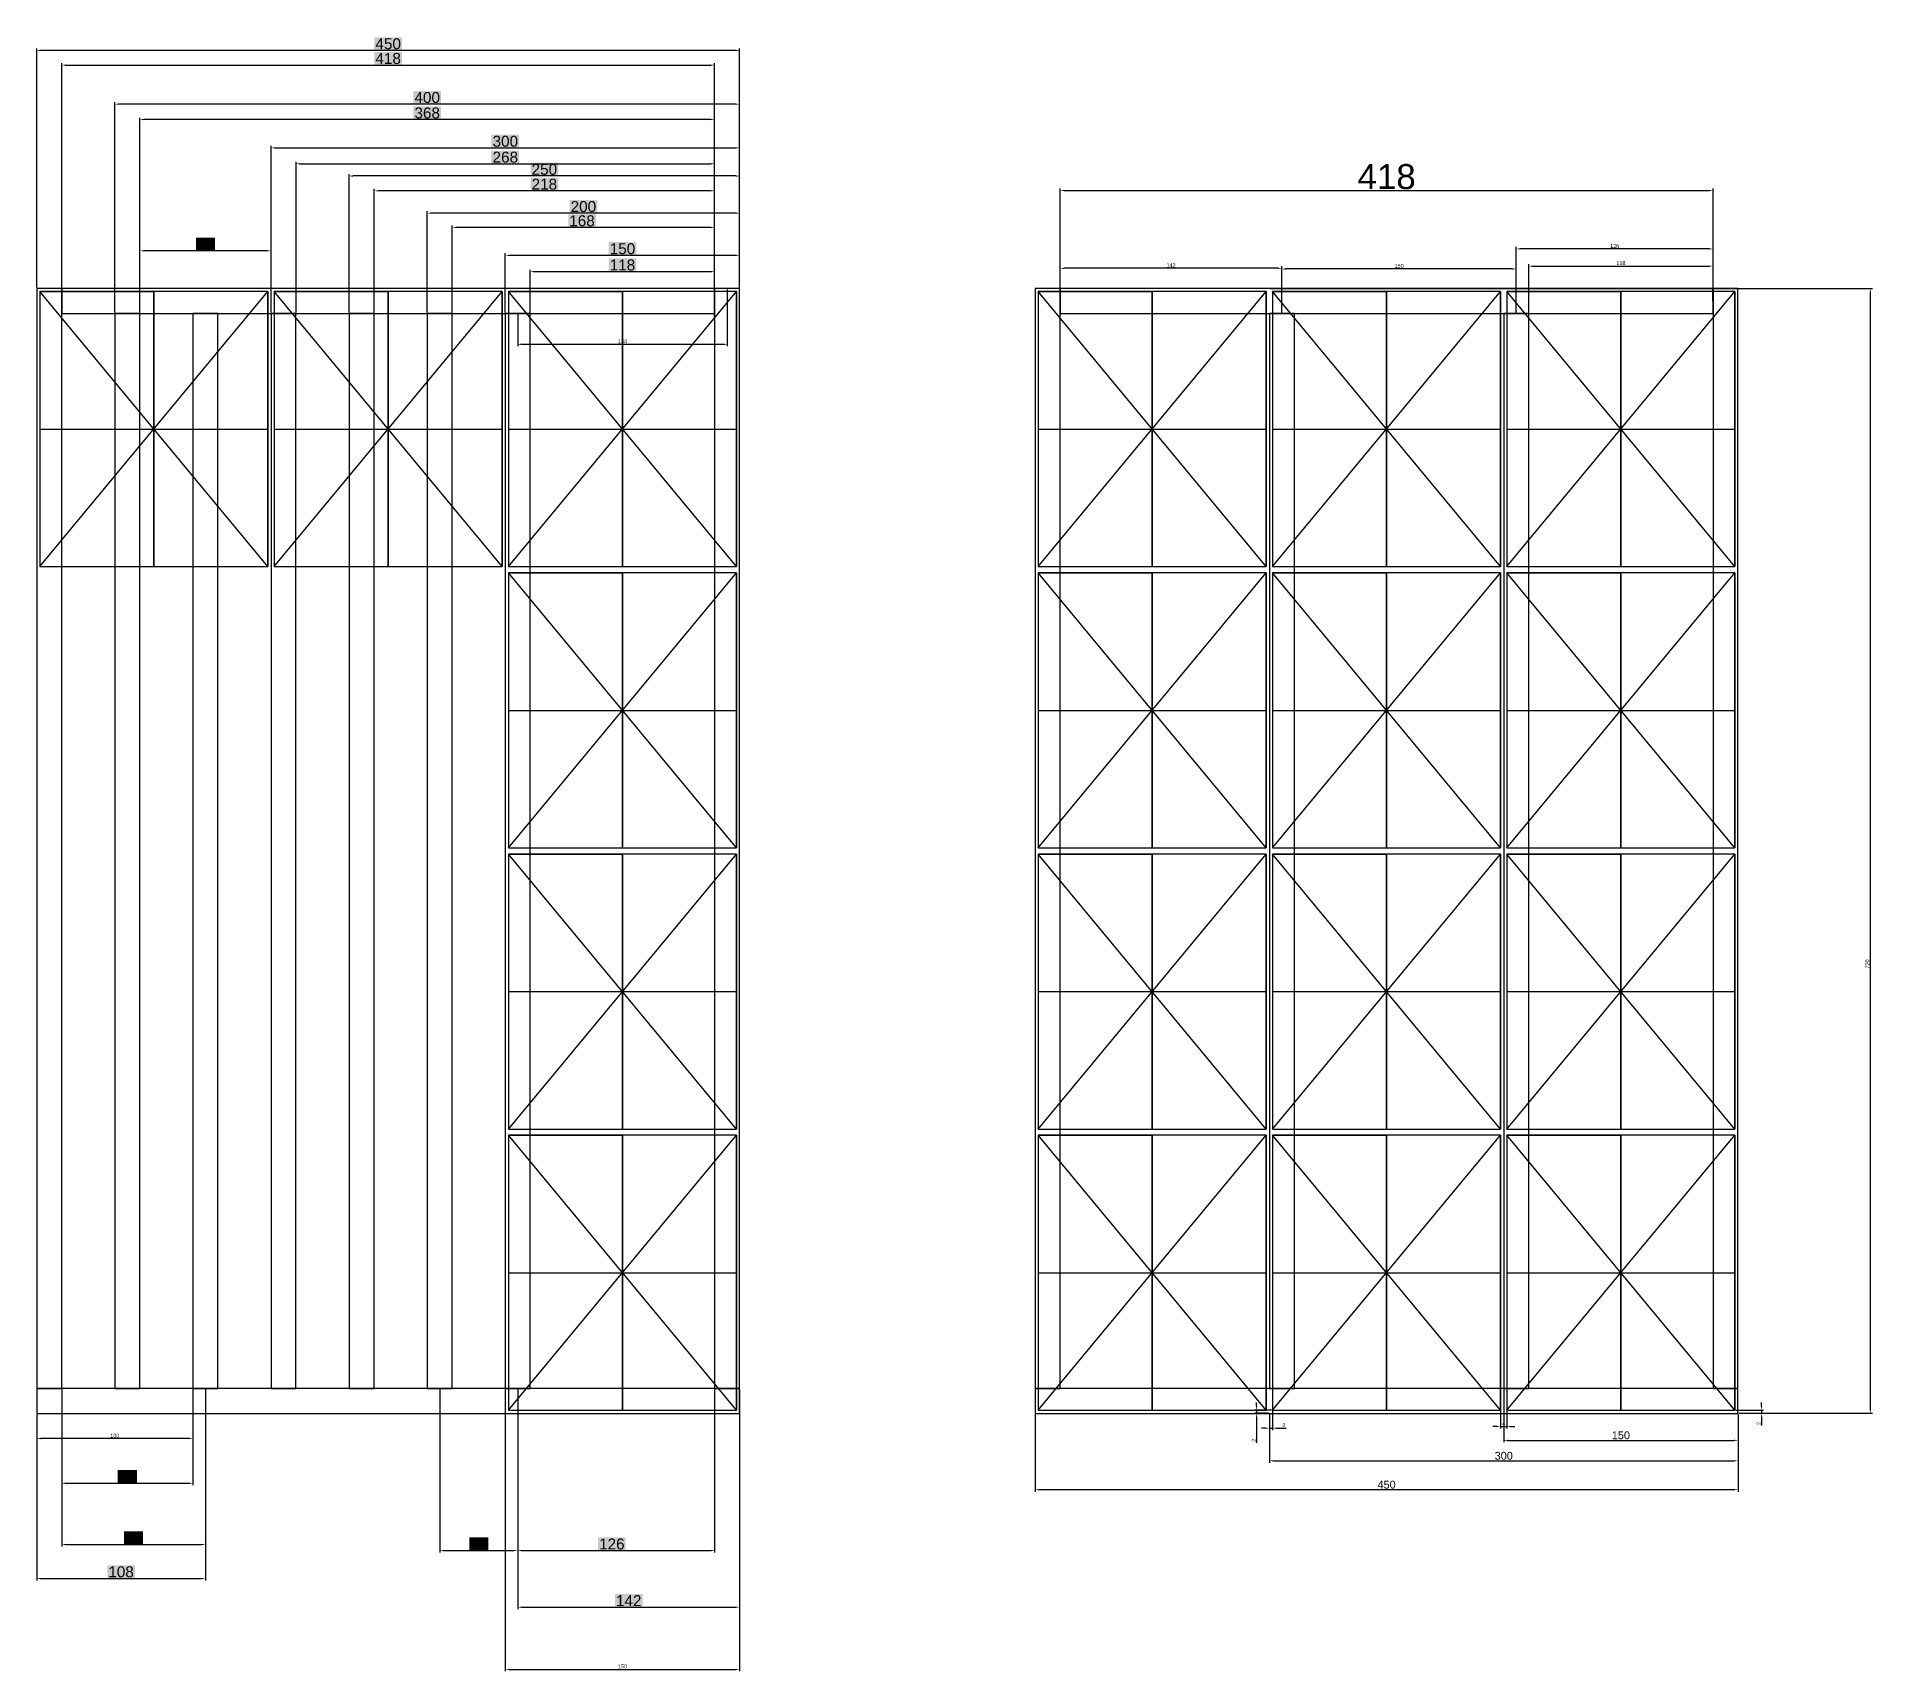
# Model space of a CAD drawing. Header units: millimetres. Extents: x 197 to 5045, y 762 to 4643.
# Drawn here: x 197 to 1372, y 2048 to 3094 of the extents above; entities that cross this region are included whole.
import ezdxf

# ---------------------------------------------------------------- set-up
doc = ezdxf.new("R2010")
doc.units = ezdxf.units.MM
doc.styles.get("Standard").update_dxf_attribs({"font": 'arial.ttf'})
doc.dimstyles.new('ISO-25', dxfattribs={"dimtxt": 2.5, "dimasz": 2.5, "dimexe": 1.25, "dimexo": 0.625, "dimtad": 1, "dimtxsty": 'Standard', "dimcen": 2.5, "dimadec": 0, "dimazin": 0, "dimtfac": 1, "dimtmove": 0, "dimatfit": 3, "dimfxl": 1, "dimarcsym": 0})

msp = doc.modelspace()

# ---------------------------------------------------------------- blocks, each defined once
blk = doc.blocks.new('A$C0665293E')
at = {"color": 1}
for p, q in [((2, 2), (148, 178)), ((148, 2), (2, 178)), ((2, 178), (75, 178)), ((75, 178), (2, 178)), ((2, 178), (2, 90)), ((75, 178), (75, 2)), ((75, 2), (75, 178)), ((148, 178), (148, 2)), ((2, 90), (148, 90))]:
    blk.add_line(p, q, dxfattribs=at)
blk.add_lwpolyline([(2, 2), (148, 2), (148, 178), (2, 178)], close=True, dxfattribs=at)
blk = doc.blocks.new('*D88')
at = {"color": 0, "lineweight": -2, "transparency": 16777216}
for p, q in [((212.6, 2933.6), (212.6, 3077.3)), ((215.1, 3076), (628.1, 3076)), ((630.6, 2933.7), (630.6, 3077.3))]:
    blk.add_line(p, q, dxfattribs=at)
at = {"color": 0, "transparency": 16777216}
for points in [[(215.1, 3076.4), (215.1, 3075.6), (212.6, 3076)], [(628.1, 3076.4), (628.1, 3075.6), (630.6, 3076)]]:
    blk.add_solid(points, dxfattribs=at)
at = {"layer": 'Defpoints', "color": 0, "transparency": 16777216}
for p in [(630.6, 3076), (212.6, 2933), (630.6, 2933.1)]:
    blk.add_point(p, dxfattribs=at)
at = {"color": 0, "transparency": 16777216, "insert": (421.6, 3080.2), "char_height": 7, "attachment_point": 5, "bg_fill": 1, "box_fill_scale": 1.1, "bg_fill_color": 4, "bg_fill_transparency": 0}
blk.add_mtext('418', dxfattribs=at)
blk = doc.blocks.new('*D89')
at = {"color": 0, "lineweight": -2, "transparency": 16777216}
for p, q in [((504.6, 2228.3), (504.6, 2123.9)), ((630.6, 2228.3), (630.6, 2123.9)), ((507.1, 2125.1), (628.1, 2125.1))]:
    blk.add_line(p, q, dxfattribs=at)
at = {"color": 0, "transparency": 16777216}
for points in [[(507.1, 2125.6), (507.1, 2124.7), (504.6, 2125.1)], [(628.1, 2125.6), (628.1, 2124.7), (630.6, 2125.1)]]:
    blk.add_solid(points, dxfattribs=at)
at = {"layer": 'Defpoints', "color": 0, "transparency": 16777216}
for p in [(504.6, 2229), (630.6, 2229), (630.6, 2125.1)]:
    blk.add_point(p, dxfattribs=at)
at = {"color": 0, "transparency": 16777216, "insert": (564.8, 2129.3), "char_height": 7, "attachment_point": 5, "bg_fill": 1, "box_fill_scale": 1.1, "bg_fill_color": 6, "bg_fill_transparency": 0}
blk.add_mtext('126', dxfattribs=at)
blk = doc.blocks.new('*D90')
at = {"color": 0, "lineweight": -2, "transparency": 16777216}
for p, q in [((512.6, 2917.6), (512.6, 2945)), ((515.1, 2943.8), (628.1, 2943.8)), ((630.6, 2917.6), (630.6, 2945))]:
    blk.add_line(p, q, dxfattribs=at)
at = {"color": 0, "transparency": 16777216}
for points in [[(515.1, 2944.2), (515.1, 2943.3), (512.6, 2943.8)], [(628.1, 2944.2), (628.1, 2943.3), (630.6, 2943.8)]]:
    blk.add_solid(points, dxfattribs=at)
at = {"layer": 'Defpoints', "color": 0, "transparency": 16777216}
for p in [(630.6, 2943.8), (512.6, 2917), (630.6, 2917)]:
    blk.add_point(p, dxfattribs=at)
at = {"color": 0, "transparency": 16777216, "insert": (571.6, 2948), "char_height": 7, "attachment_point": 5, "bg_fill": 1, "box_fill_scale": 1.1, "bg_fill_color": 4, "bg_fill_transparency": 0}
blk.add_mtext('118', dxfattribs=at)
blk = doc.blocks.new('*D91')
at = {"color": 0, "lineweight": -2, "transparency": 16777216}
for p, q in [((462.6, 2917.6), (462.6, 2973.4)), ((630.6, 2914.7), (630.6, 2973.4)), ((628.1, 2972.1), (465.1, 2972.1))]:
    blk.add_line(p, q, dxfattribs=at)
at = {"color": 0, "transparency": 16777216}
for points in [[(465.1, 2972.5), (465.1, 2971.7), (462.6, 2972.1)], [(628.1, 2972.5), (628.1, 2971.7), (630.6, 2972.1)]]:
    blk.add_solid(points, dxfattribs=at)
at = {"layer": 'Defpoints', "color": 0, "transparency": 16777216}
for p in [(462.6, 2972.1), (462.6, 2917), (630.6, 2914.1)]:
    blk.add_point(p, dxfattribs=at)
at = {"color": 0, "transparency": 16777216, "insert": (545.7, 2976.3), "char_height": 7, "attachment_point": 5, "bg_fill": 1, "box_fill_scale": 1.1, "bg_fill_color": 4, "bg_fill_transparency": 0}
blk.add_mtext('168', dxfattribs=at)
blk = doc.blocks.new('*D92')
at = {"color": 0, "lineweight": -2, "transparency": 16777216}
for p, q in [((412.6, 2917.6), (412.6, 2996.8)), ((630.6, 2931.6), (630.6, 2996.8)), ((628.1, 2995.5), (415.1, 2995.5))]:
    blk.add_line(p, q, dxfattribs=at)
at = {"color": 0, "transparency": 16777216}
for points in [[(415.1, 2995.9), (415.1, 2995.1), (412.6, 2995.5)], [(628.1, 2995.9), (628.1, 2995.1), (630.6, 2995.5)]]:
    blk.add_solid(points, dxfattribs=at)
at = {"layer": 'Defpoints', "color": 0, "transparency": 16777216}
for p in [(412.6, 2995.5), (630.6, 2931), (412.6, 2917)]:
    blk.add_point(p, dxfattribs=at)
at = {"color": 0, "transparency": 16777216, "insert": (521.6, 2999.7), "char_height": 7, "attachment_point": 5, "bg_fill": 1, "box_fill_scale": 1.1, "bg_fill_color": 4, "bg_fill_transparency": 0}
blk.add_mtext('218', dxfattribs=at)
blk = doc.blocks.new('*D93')
at = {"color": 0, "lineweight": -2, "transparency": 16777216}
for p, q in [((496.6, 2917.6), (496.6, 2955.5)), ((644.1, 2954.2), (499.1, 2954.2)), ((646.6, 2933.6), (646.6, 2955.5))]:
    blk.add_line(p, q, dxfattribs=at)
at = {"color": 0, "transparency": 16777216}
for points in [[(499.1, 2954.6), (499.1, 2953.8), (496.6, 2954.2)], [(644.1, 2954.6), (644.1, 2953.8), (646.6, 2954.2)]]:
    blk.add_solid(points, dxfattribs=at)
at = {"layer": 'Defpoints', "color": 0, "transparency": 16777216}
for p in [(496.6, 2954.2), (646.6, 2933), (496.6, 2917)]:
    blk.add_point(p, dxfattribs=at)
at = {"color": 0, "transparency": 16777216, "insert": (571.6, 2958.4), "char_height": 7, "attachment_point": 5, "bg_fill": 1, "box_fill_scale": 1.1, "bg_fill_color": 3, "bg_fill_transparency": 0}
blk.add_mtext('150', dxfattribs=at)
blk = doc.blocks.new('*D94')
at = {"color": 0, "lineweight": -2, "transparency": 16777216}
for p, q in [((446.6, 2917.6), (446.6, 2982.5)), ((644.1, 2981.2), (449.1, 2981.2)), ((646.6, 2933.6), (646.6, 2982.5))]:
    blk.add_line(p, q, dxfattribs=at)
at = {"color": 0, "transparency": 16777216}
for points in [[(449.1, 2981.7), (449.1, 2980.8), (446.6, 2981.2)], [(644.1, 2981.7), (644.1, 2980.8), (646.6, 2981.2)]]:
    blk.add_solid(points, dxfattribs=at)
at = {"layer": 'Defpoints', "color": 0, "transparency": 16777216}
for p in [(446.6, 2981.2), (646.6, 2933), (446.6, 2917)]:
    blk.add_point(p, dxfattribs=at)
at = {"color": 0, "transparency": 16777216, "insert": (546.6, 2985.4), "char_height": 7, "attachment_point": 5, "bg_fill": 1, "box_fill_scale": 1.1, "bg_fill_color": 3, "bg_fill_transparency": 0}
blk.add_mtext('200', dxfattribs=at)
blk = doc.blocks.new('*D95')
at = {"color": 0, "lineweight": -2, "transparency": 16777216}
for p, q in [((396.6, 2917.6), (396.6, 3006.2)), ((644.1, 3005), (399.1, 3005)), ((646.6, 2933.6), (646.6, 3006.2))]:
    blk.add_line(p, q, dxfattribs=at)
at = {"color": 0, "transparency": 16777216}
for points in [[(399.1, 3005.4), (399.1, 3004.5), (396.6, 3005)], [(644.1, 3005.4), (644.1, 3004.5), (646.6, 3005)]]:
    blk.add_solid(points, dxfattribs=at)
at = {"layer": 'Defpoints', "color": 0, "transparency": 16777216}
for p in [(396.6, 3005), (646.6, 2933), (396.6, 2917)]:
    blk.add_point(p, dxfattribs=at)
at = {"color": 0, "transparency": 16777216, "insert": (521.6, 3009.2), "char_height": 7, "attachment_point": 5, "bg_fill": 1, "box_fill_scale": 1.1, "bg_fill_color": 3, "bg_fill_transparency": 0}
blk.add_mtext('250', dxfattribs=at)
blk = doc.blocks.new('*D96')
at = {"color": 0, "lineweight": -2, "transparency": 16777216}
for p, q in [((262.6, 2917.6), (262.6, 3042.3)), ((628.1, 3041.1), (265.1, 3041.1)), ((630.6, 2917.6), (630.6, 3042.3))]:
    blk.add_line(p, q, dxfattribs=at)
at = {"color": 0, "transparency": 16777216}
for points in [[(265.1, 3041.5), (265.1, 3040.7), (262.6, 3041.1)], [(628.1, 3041.5), (628.1, 3040.7), (630.6, 3041.1)]]:
    blk.add_solid(points, dxfattribs=at)
at = {"layer": 'Defpoints', "color": 0, "transparency": 16777216}
for p in [(262.6, 3041.1), (262.6, 2917), (630.6, 2917)]:
    blk.add_point(p, dxfattribs=at)
at = {"color": 0, "transparency": 16777216, "insert": (446.6, 3045.3), "char_height": 7, "attachment_point": 5, "bg_fill": 1, "box_fill_scale": 1.1, "bg_fill_color": 4, "bg_fill_transparency": 0}
blk.add_mtext('368', dxfattribs=at)
blk = doc.blocks.new('*D97')
at = {"color": 0, "lineweight": -2, "transparency": 16777216}
for p, q in [((246.6, 2917.6), (246.6, 3052.3)), ((644.1, 3051), (249.1, 3051)), ((646.6, 2933.6), (646.6, 3052.3))]:
    blk.add_line(p, q, dxfattribs=at)
at = {"color": 0, "transparency": 16777216}
for points in [[(249.1, 3051.4), (249.1, 3050.6), (246.6, 3051)], [(644.1, 3051.4), (644.1, 3050.6), (646.6, 3051)]]:
    blk.add_solid(points, dxfattribs=at)
at = {"layer": 'Defpoints', "color": 0, "transparency": 16777216}
for p in [(246.6, 3051), (646.6, 2933), (246.6, 2917)]:
    blk.add_point(p, dxfattribs=at)
at = {"color": 0, "transparency": 16777216, "insert": (446.6, 3055.2), "char_height": 7, "attachment_point": 5, "bg_fill": 1, "box_fill_scale": 1.1, "bg_fill_color": 3, "bg_fill_transparency": 0}
blk.add_mtext('400', dxfattribs=at)
blk = doc.blocks.new('*D98')
at = {"color": 0, "lineweight": -2, "transparency": 16777216}
for p, q in [((196.6, 2933.6), (196.6, 3086.6)), ((644.1, 3085.4), (199.1, 3085.4)), ((646.6, 2933.6), (646.6, 3086.6))]:
    blk.add_line(p, q, dxfattribs=at)
at = {"color": 0, "transparency": 16777216}
for points in [[(199.1, 3085.8), (199.1, 3084.9), (196.6, 3085.4)], [(644.1, 3085.8), (644.1, 3084.9), (646.6, 3085.4)]]:
    blk.add_solid(points, dxfattribs=at)
at = {"layer": 'Defpoints', "color": 0, "transparency": 16777216}
for p in [(196.6, 3085.4), (196.6, 2933), (646.6, 2933)]:
    blk.add_point(p, dxfattribs=at)
at = {"color": 0, "transparency": 16777216, "insert": (421.6, 3089.6), "char_height": 7, "attachment_point": 5, "bg_fill": 1, "box_fill_scale": 1.1, "bg_fill_color": 3, "bg_fill_transparency": 0}
blk.add_mtext('450', dxfattribs=at)
blk = doc.blocks.new('*D99')
at = {"color": 0, "lineweight": -2, "transparency": 16777216}
for p, q in [((362.6, 2917.6), (362.6, 3014.1)), ((365.1, 3012.8), (628.1, 3012.8)), ((630.6, 2917.6), (630.6, 3014.1))]:
    blk.add_line(p, q, dxfattribs=at)
at = {"color": 0, "transparency": 16777216}
for points in [[(365.1, 3013.3), (365.1, 3012.4), (362.6, 3012.8)], [(628.1, 3013.3), (628.1, 3012.4), (630.6, 3012.8)]]:
    blk.add_solid(points, dxfattribs=at)
at = {"layer": 'Defpoints', "color": 0, "transparency": 16777216}
for p in [(630.6, 3012.8), (362.6, 2917), (630.6, 2917)]:
    blk.add_point(p, dxfattribs=at)
at = {"color": 0, "transparency": 16777216, "insert": (496.6, 3017), "char_height": 7, "attachment_point": 5, "bg_fill": 1, "box_fill_scale": 1.1, "bg_fill_color": 4, "bg_fill_transparency": 0}
blk.add_mtext('268', dxfattribs=at)
blk = doc.blocks.new('*D100')
at = {"color": 0, "lineweight": -2, "transparency": 16777216}
for p, q in [((346.6, 2917.6), (346.6, 3024.2)), ((349.1, 3023), (644.1, 3023)), ((646.6, 2933.6), (646.6, 3024.2))]:
    blk.add_line(p, q, dxfattribs=at)
at = {"color": 0, "transparency": 16777216}
for points in [[(349.1, 3023.4), (349.1, 3022.6), (346.6, 3023)], [(644.1, 3023.4), (644.1, 3022.6), (646.6, 3023)]]:
    blk.add_solid(points, dxfattribs=at)
at = {"layer": 'Defpoints', "color": 0, "transparency": 16777216}
for p in [(646.6, 3023), (646.6, 2933), (346.6, 2917)]:
    blk.add_point(p, dxfattribs=at)
at = {"color": 0, "transparency": 16777216, "insert": (496.6, 3027.2), "char_height": 7, "attachment_point": 5, "bg_fill": 1, "box_fill_scale": 1.1, "bg_fill_color": 3, "bg_fill_transparency": 0}
blk.add_mtext('300', dxfattribs=at)
blk = doc.blocks.new('*D101')
at = {"color": 0, "lineweight": -2, "transparency": 16777216}
for p, q in [((454.6, 2228.3), (454.6, 2123.8)), ((504.6, 2228.3), (504.6, 2123.8)), ((457.1, 2125.1), (502.1, 2125.1))]:
    blk.add_line(p, q, dxfattribs=at)
at = {"color": 0, "transparency": 16777216}
for points in [[(457.1, 2125.5), (457.1, 2124.7), (454.6, 2125.1)], [(502.1, 2125.5), (502.1, 2124.7), (504.6, 2125.1)]]:
    blk.add_solid(points, dxfattribs=at)
at = {"layer": 'Defpoints', "color": 0, "transparency": 16777216}
for p in [(454.6, 2229), (504.6, 2229), (504.6, 2125.1)]:
    blk.add_point(p, dxfattribs=at)
at = {"color": 0, "transparency": 16777216, "insert": (479.6, 2129.3), "char_height": 7, "attachment_point": 5, "bg_fill": 1, "box_fill_scale": 1.1, "bg_fill_color": 6, "bg_fill_transparency": 0}
blk.add_mtext('50', dxfattribs=at)
blk = doc.blocks.new('*D102')
at = {"color": 0, "lineweight": -2, "transparency": 16777216}
for p, q in [((212.6, 2228.3), (212.6, 2127.8)), ((304.6, 2228.3), (304.6, 2127.8)), ((215.1, 2129), (302.1, 2129))]:
    blk.add_line(p, q, dxfattribs=at)
at = {"color": 0, "transparency": 16777216}
for points in [[(215.1, 2129.5), (215.1, 2128.6), (212.6, 2129)], [(302.1, 2129.5), (302.1, 2128.6), (304.6, 2129)]]:
    blk.add_solid(points, dxfattribs=at)
at = {"layer": 'Defpoints', "color": 0, "transparency": 16777216}
for p in [(212.6, 2229), (304.6, 2229), (304.6, 2129)]:
    blk.add_point(p, dxfattribs=at)
at = {"color": 0, "transparency": 16777216, "insert": (258.6, 2133.2), "char_height": 7, "attachment_point": 5, "bg_fill": 1, "box_fill_scale": 1.1, "bg_fill_color": 6, "bg_fill_transparency": 0}
blk.add_mtext('92', dxfattribs=at)
blk = doc.blocks.new('*D103')
at = {"color": 0, "lineweight": -2, "transparency": 16777216}
for p, q in [((262.6, 2917.6), (262.6, 2958.4)), ((344.1, 2957.1), (265.1, 2957.1)), ((346.6, 2917.6), (346.6, 2958.4))]:
    blk.add_line(p, q, dxfattribs=at)
at = {"color": 0, "transparency": 16777216}
for points in [[(265.1, 2957.5), (265.1, 2956.7), (262.6, 2957.1)], [(344.1, 2957.5), (344.1, 2956.7), (346.6, 2957.1)]]:
    blk.add_solid(points, dxfattribs=at)
at = {"layer": 'Defpoints', "color": 0, "transparency": 16777216}
for p in [(262.6, 2957.1), (262.6, 2917), (346.6, 2917)]:
    blk.add_point(p, dxfattribs=at)
at = {"color": 0, "transparency": 16777216, "insert": (304.6, 2961.3), "char_height": 7, "attachment_point": 5, "bg_fill": 1, "box_fill_scale": 1.1, "bg_fill_color": 4, "bg_fill_transparency": 0}
blk.add_mtext('84', dxfattribs=at)
blk = doc.blocks.new('*D104')
at = {"color": 0, "lineweight": -2, "transparency": 16777216}
for p, q in [((212.6, 2228.3), (212.6, 2167)), ((296.6, 2228.3), (296.6, 2167)), ((215.1, 2168.2), (294.1, 2168.2))]:
    blk.add_line(p, q, dxfattribs=at)
at = {"color": 0, "transparency": 16777216}
for points in [[(215.1, 2168.7), (215.1, 2167.8), (212.6, 2168.2)], [(294.1, 2168.7), (294.1, 2167.8), (296.6, 2168.2)]]:
    blk.add_solid(points, dxfattribs=at)
at = {"layer": 'Defpoints', "color": 0, "transparency": 16777216}
for p in [(212.6, 2229), (296.6, 2229), (296.6, 2168.2)]:
    blk.add_point(p, dxfattribs=at)
at = {"color": 0, "transparency": 16777216, "insert": (254.6, 2172.4), "char_height": 7, "attachment_point": 5, "bg_fill": 1, "box_fill_scale": 1.1, "bg_fill_color": 4, "bg_fill_transparency": 0}
blk.add_mtext('84', dxfattribs=at)
blk = doc.blocks.new('*D105')
at = {"color": 0, "lineweight": -2, "transparency": 16777216}
for p, q in [((504.6, 2228.3), (504.6, 2087.7)), ((646.6, 2228.3), (646.6, 2087.7)), ((507.1, 2088.9), (644.1, 2088.9))]:
    blk.add_line(p, q, dxfattribs=at)
at = {"color": 0, "transparency": 16777216}
for points in [[(507.1, 2089.3), (507.1, 2088.5), (504.6, 2088.9)], [(644.1, 2089.3), (644.1, 2088.5), (646.6, 2088.9)]]:
    blk.add_solid(points, dxfattribs=at)
at = {"layer": 'Defpoints', "color": 0, "transparency": 16777216}
for p in [(504.6, 2229), (646.6, 2229), (646.6, 2088.9)]:
    blk.add_point(p, dxfattribs=at)
at = {"color": 0, "transparency": 16777216, "insert": (575.6, 2093.1), "char_height": 7, "attachment_point": 5, "bg_fill": 1, "box_fill_scale": 1.1, "bg_fill_color": 6, "bg_fill_transparency": 0}
blk.add_mtext('142', dxfattribs=at)
blk = doc.blocks.new('*D106')
at = {"color": 0, "lineweight": -2, "transparency": 16777216}
for p, q in [((304.6, 2228.3), (304.6, 2106)), ((196.6, 2212.3), (196.6, 2106)), ((199.1, 2107.3), (302.1, 2107.3))]:
    blk.add_line(p, q, dxfattribs=at)
at = {"color": 0, "transparency": 16777216}
for points in [[(199.1, 2107.7), (199.1, 2106.9), (196.6, 2107.3)], [(302.1, 2107.7), (302.1, 2106.9), (304.6, 2107.3)]]:
    blk.add_solid(points, dxfattribs=at)
at = {"layer": 'Defpoints', "color": 0, "transparency": 16777216}
for p in [(304.6, 2229), (196.6, 2213), (304.6, 2107.3)]:
    blk.add_point(p, dxfattribs=at)
at = {"color": 0, "transparency": 16777216, "insert": (250.6, 2111.5), "char_height": 7, "attachment_point": 5, "bg_fill": 1, "box_fill_scale": 1.1, "bg_fill_color": 6, "bg_fill_transparency": 0}
blk.add_mtext('108', dxfattribs=at)
blk = doc.blocks.new('*D107')
at = {"color": 0, "lineweight": -2, "transparency": 16777216}
for p, q in [((638.6, 2932.3), (638.6, 2896)), ((504.6, 2916.3), (504.6, 2896)), ((507.1, 2897.3), (636.1, 2897.3))]:
    blk.add_line(p, q, dxfattribs=at)
at = {"color": 0, "transparency": 16777216}
for points in [[(507.1, 2897.7), (507.1, 2896.8), (504.6, 2897.3)], [(636.1, 2897.7), (636.1, 2896.8), (638.6, 2897.3)]]:
    blk.add_solid(points, dxfattribs=at)
at = {"layer": 'Defpoints', "color": 0, "transparency": 16777216}
for p in [(638.6, 2933), (504.6, 2917), (638.6, 2897.3)]:
    blk.add_point(p, dxfattribs=at)
at = {"color": 0, "transparency": 16777216, "insert": (571.6, 2899.2), "char_height": 2.5, "attachment_point": 5}
blk.add_mtext('134', dxfattribs=at)
blk = doc.blocks.new('*D110')
at = {"color": 0, "lineweight": -2, "transparency": 16777216}
for p, q in [((496.6, 2228.3), (496.6, 2047.9)), ((646.6, 2211.9), (646.6, 2047.9)), ((499.1, 2049.1), (644.1, 2049.1))]:
    blk.add_line(p, q, dxfattribs=at)
at = {"color": 0, "transparency": 16777216}
for points in [[(499.1, 2049.5), (499.1, 2048.7), (496.6, 2049.1)], [(644.1, 2049.5), (644.1, 2048.7), (646.6, 2049.1)]]:
    blk.add_solid(points, dxfattribs=at)
at = {"layer": 'Defpoints', "color": 0, "transparency": 16777216}
for p in [(496.6, 2229), (646.6, 2212.5), (646.6, 2049.1)]:
    blk.add_point(p, dxfattribs=at)
at = {"color": 0, "transparency": 16777216, "insert": (571.6, 2051), "char_height": 2.5, "attachment_point": 5}
blk.add_mtext('150', dxfattribs=at)
blk = doc.blocks.new('*D111')
at = {"color": 0, "lineweight": -2, "transparency": 16777216}
for p, q in [((296.6, 2228.3), (296.6, 2195.6)), ((196.6, 2212.3), (196.6, 2195.6)), ((294.1, 2196.8), (199.1, 2196.8))]:
    blk.add_line(p, q, dxfattribs=at)
at = {"color": 0, "transparency": 16777216}
for points in [[(199.1, 2197.2), (199.1, 2196.4), (196.6, 2196.8)], [(294.1, 2197.2), (294.1, 2196.4), (296.6, 2196.8)]]:
    blk.add_solid(points, dxfattribs=at)
at = {"layer": 'Defpoints', "color": 0, "transparency": 16777216}
for p in [(296.6, 2229), (196.6, 2213), (196.6, 2196.8)]:
    blk.add_point(p, dxfattribs=at)
at = {"color": 0, "transparency": 16777216, "insert": (246.6, 2198.7), "char_height": 2.5, "attachment_point": 5}
blk.add_mtext('100', dxfattribs=at)
blk = doc.blocks.new('*D79')
at = {"color": 0, "lineweight": -2, "transparency": 16777216}
for p, q in [((851.8, 2933.6), (851.8, 2996.9)), ((1269.8, 2933.7), (1269.8, 2996.9)), ((854.3, 2995.7), (1267.3, 2995.7))]:
    blk.add_line(p, q, dxfattribs=at)
at = {"color": 0, "transparency": 16777216}
for points in [[(854.3, 2996.1), (854.3, 2995.3), (851.8, 2995.7)], [(1267.3, 2996.1), (1267.3, 2995.3), (1269.8, 2995.7)]]:
    blk.add_solid(points, dxfattribs=at)
at = {"layer": 'Defpoints', "color": 0, "transparency": 16777216}
for p in [(1269.8, 2995.7), (851.8, 2933), (1269.8, 2933.1)]:
    blk.add_point(p, dxfattribs=at)
at = {"color": 0, "transparency": 16777216, "insert": (1060.8, 3004.5), "char_height": 16, "attachment_point": 5}
blk.add_mtext('418', dxfattribs=at)
blk = doc.blocks.new('*D75')
at = {"color": 0, "lineweight": -2, "transparency": 16777216}
for p, q in [((985.8, 2212.3), (985.8, 2181.3)), ((1285.8, 2212.3), (1285.8, 2181.3)), ((988.3, 2182.6), (1283.3, 2182.6))]:
    blk.add_line(p, q, dxfattribs=at)
at = {"color": 0, "transparency": 16777216}
for points in [[(988.3, 2183), (988.3, 2182.2), (985.8, 2182.6)], [(1283.3, 2183), (1283.3, 2182.2), (1285.8, 2182.6)]]:
    blk.add_solid(points, dxfattribs=at)
at = {"layer": 'Defpoints', "color": 0, "transparency": 16777216}
for p in [(985.8, 2213), (1285.8, 2213), (1285.8, 2182.6)]:
    blk.add_point(p, dxfattribs=at)
at = {"color": 0, "transparency": 16777216, "insert": (1135.8, 2185.8), "char_height": 5, "attachment_point": 5}
blk.add_mtext('300', dxfattribs=at)
blk = doc.blocks.new('*D80')
at = {"color": 0, "lineweight": -2, "transparency": 16777216}
for p, q in [((1284.4, 2215), (1302.1, 2215)), ((1286.4, 2213), (1302.1, 2213)), ((1300.9, 2217.5), (1300.9, 2220)), ((1300.9, 2215), (1300.9, 2213)), ((1300.9, 2210.5), (1300.9, 2205.1))]:
    blk.add_line(p, q, dxfattribs=at)
at = {"color": 0, "transparency": 16777216}
for points in [[(1300.4, 2217.5), (1301.3, 2217.5), (1300.9, 2215)], [(1300.4, 2210.5), (1301.3, 2210.5), (1300.9, 2213)]]:
    blk.add_solid(points, dxfattribs=at)
at = {"layer": 'Defpoints', "color": 0, "transparency": 16777216}
for p in [(1283.8, 2215), (1285.8, 2213), (1300.9, 2213)]:
    blk.add_point(p, dxfattribs=at)
at = {"color": 0, "transparency": 16777216, "insert": (1299, 2206.5), "char_height": 2.5, "attachment_point": 5, "rotation": 90}
blk.add_mtext('2', dxfattribs=at)
blk = doc.blocks.new('*D77')
at = {"color": 0, "lineweight": -2, "transparency": 16777216}
for p, q in [((985.8, 2212.3), (985.8, 2202.2)), ((987.8, 2216.3), (987.8, 2202.2)), ((983.3, 2203.5), (980.8, 2203.5)), ((985.8, 2203.5), (987.8, 2203.5)), ((990.3, 2203.5), (996.5, 2203.5))]:
    blk.add_line(p, q, dxfattribs=at)
at = {"color": 0, "transparency": 16777216}
for points in [[(983.3, 2203.9), (983.3, 2203.1), (985.8, 2203.5)], [(990.3, 2203.9), (990.3, 2203.1), (987.8, 2203.5)]]:
    blk.add_solid(points, dxfattribs=at)
at = {"layer": 'Defpoints', "color": 0, "transparency": 16777216}
for p in [(985.8, 2213), (987.8, 2217), (985.8, 2203.5)]:
    blk.add_point(p, dxfattribs=at)
at = {"color": 0, "transparency": 16777216, "insert": (995, 2205.4), "char_height": 2.5, "attachment_point": 5}
blk.add_mtext('2', dxfattribs=at)
blk = doc.blocks.new('*D82')
at = {"color": 0, "lineweight": -2, "transparency": 16777216}
for p, q in [((987.1, 2215), (976.4, 2215)), ((985.1, 2213), (976.4, 2213)), ((977.6, 2217.5), (977.6, 2220)), ((977.6, 2215), (977.6, 2213)), ((977.6, 2210.5), (977.6, 2194.2))]:
    blk.add_line(p, q, dxfattribs=at)
at = {"color": 0, "transparency": 16777216}
for points in [[(977.2, 2217.5), (978, 2217.5), (977.6, 2215)], [(977.2, 2210.5), (978, 2210.5), (977.6, 2213)]]:
    blk.add_solid(points, dxfattribs=at)
at = {"layer": 'Defpoints', "color": 0, "transparency": 16777216}
for p in [(977.6, 2213), (985.8, 2213), (987.8, 2215)]:
    blk.add_point(p, dxfattribs=at)
at = {"color": 0, "transparency": 16777216, "insert": (975.7, 2195.7), "char_height": 2.5, "attachment_point": 5, "rotation": 90}
blk.add_mtext('2', dxfattribs=at)
blk = doc.blocks.new('*D78')
at = {"color": 0, "lineweight": -2, "transparency": 16777216}
for p, q in [((986.4, 2933), (1371.8, 2933)), ((1370.5, 2215.5), (1370.5, 2930.5)), ((1286.4, 2213), (1371.8, 2213))]:
    blk.add_line(p, q, dxfattribs=at)
at = {"color": 0, "transparency": 16777216}
for points in [[(1370.1, 2930.5), (1370.9, 2930.5), (1370.5, 2933)], [(1370.1, 2215.5), (1370.9, 2215.5), (1370.5, 2213)]]:
    blk.add_solid(points, dxfattribs=at)
at = {"layer": 'Defpoints', "color": 0, "transparency": 16777216}
for p in [(985.8, 2933), (1370.5, 2933), (1285.8, 2213)]:
    blk.add_point(p, dxfattribs=at)
at = {"color": 0, "transparency": 16777216, "insert": (1368.6, 2500.6), "char_height": 2.5, "attachment_point": 5, "rotation": 90}
blk.add_mtext('720', dxfattribs=at)
blk = doc.blocks.new('*D81')
at = {"color": 0, "lineweight": -2, "transparency": 16777216}
for p, q in [((1135.8, 2228.3), (1135.8, 2194.5)), ((1285.8, 2212.3), (1285.8, 2194.5)), ((1138.3, 2195.7), (1283.3, 2195.7))]:
    blk.add_line(p, q, dxfattribs=at)
at = {"color": 0, "transparency": 16777216}
for points in [[(1138.3, 2196.1), (1138.3, 2195.3), (1135.8, 2195.7)], [(1283.3, 2196.1), (1283.3, 2195.3), (1285.8, 2195.7)]]:
    blk.add_solid(points, dxfattribs=at)
at = {"layer": 'Defpoints', "color": 0, "transparency": 16777216}
for p in [(1135.8, 2229), (1285.8, 2213), (1285.8, 2195.7)]:
    blk.add_point(p, dxfattribs=at)
at = {"color": 0, "transparency": 16777216, "insert": (1210.8, 2198.9), "char_height": 5, "attachment_point": 5}
blk.add_mtext('150', dxfattribs=at)
blk = doc.blocks.new('*D76')
at = {"color": 0, "lineweight": -2, "transparency": 16777216}
for p, q in [((1133.8, 2216.3), (1133.8, 2203.2)), ((1137.8, 2216.3), (1137.8, 2203.2)), ((1131.3, 2204.5), (1128.8, 2204.5)), ((1133.8, 2204.5), (1137.8, 2204.5)), ((1140.3, 2204.5), (1142.8, 2204.5))]:
    blk.add_line(p, q, dxfattribs=at)
at = {"color": 0, "transparency": 16777216}
for points in [[(1131.3, 2204.9), (1131.3, 2204.1), (1133.8, 2204.5)], [(1140.3, 2204.9), (1140.3, 2204.1), (1137.8, 2204.5)]]:
    blk.add_solid(points, dxfattribs=at)
at = {"layer": 'Defpoints', "color": 0, "transparency": 16777216}
for p in [(1133.8, 2217), (1137.8, 2217), (1137.8, 2204.5)]:
    blk.add_point(p, dxfattribs=at)
at = {"color": 0, "transparency": 16777216, "insert": (1135.8, 2206.4), "char_height": 2.5, "attachment_point": 5}
blk.add_mtext('4', dxfattribs=at)
blk = doc.blocks.new('*D83')
at = {"color": 0, "lineweight": -2, "transparency": 16777216}
for p, q in [((1151.8, 2917.6), (1151.8, 2948.6)), ((1154.3, 2947.3), (1267.3, 2947.3)), ((1269.8, 2917.6), (1269.8, 2948.6))]:
    blk.add_line(p, q, dxfattribs=at)
at = {"color": 0, "transparency": 16777216}
for points in [[(1154.3, 2947.7), (1154.3, 2946.9), (1151.8, 2947.3)], [(1267.3, 2947.7), (1267.3, 2946.9), (1269.8, 2947.3)]]:
    blk.add_solid(points, dxfattribs=at)
at = {"layer": 'Defpoints', "color": 0, "transparency": 16777216}
for p in [(1269.8, 2947.3), (1151.8, 2917), (1269.8, 2917)]:
    blk.add_point(p, dxfattribs=at)
at = {"color": 0, "transparency": 16777216, "insert": (1210.8, 2949.2), "char_height": 2.5, "attachment_point": 5}
blk.add_mtext('118', dxfattribs=at)
blk = doc.blocks.new('*D84')
at = {"color": 0, "lineweight": -2, "transparency": 16777216}
for p, q in [((1143.8, 2917.6), (1143.8, 2959.6)), ((1267.3, 2958.3), (1146.3, 2958.3)), ((1269.8, 2931.6), (1269.8, 2959.6))]:
    blk.add_line(p, q, dxfattribs=at)
at = {"color": 0, "transparency": 16777216}
for points in [[(1146.3, 2958.7), (1146.3, 2957.9), (1143.8, 2958.3)], [(1267.3, 2958.7), (1267.3, 2957.9), (1269.8, 2958.3)]]:
    blk.add_solid(points, dxfattribs=at)
at = {"layer": 'Defpoints', "color": 0, "transparency": 16777216}
for p in [(1143.8, 2958.3), (1269.8, 2931), (1143.8, 2917)]:
    blk.add_point(p, dxfattribs=at)
at = {"color": 0, "transparency": 16777216, "insert": (1206.8, 2960.2), "char_height": 2.5, "attachment_point": 5}
blk.add_mtext('126', dxfattribs=at)
blk = doc.blocks.new('*D85')
at = {"color": 0, "lineweight": -2, "transparency": 16777216}
for p, q in [((993.8, 2917.6), (993.8, 2946.7)), ((1141.3, 2945.5), (996.3, 2945.5)), ((1143.8, 2917.6), (1143.8, 2946.7))]:
    blk.add_line(p, q, dxfattribs=at)
at = {"color": 0, "transparency": 16777216}
for points in [[(996.3, 2945.9), (996.3, 2945), (993.8, 2945.5)], [(1141.3, 2945.9), (1141.3, 2945), (1143.8, 2945.5)]]:
    blk.add_solid(points, dxfattribs=at)
at = {"layer": 'Defpoints', "color": 0, "transparency": 16777216}
for p in [(993.8, 2945.5), (993.8, 2917), (1143.8, 2917)]:
    blk.add_point(p, dxfattribs=at)
at = {"color": 0, "transparency": 16777216, "insert": (1068.8, 2947.4), "char_height": 2.5, "attachment_point": 5}
blk.add_mtext('150', dxfattribs=at)
blk = doc.blocks.new('*D86')
at = {"color": 0, "lineweight": -2, "transparency": 16777216}
for p, q in [((851.8, 2917.6), (851.8, 2947.2)), ((991.3, 2945.9), (854.3, 2945.9)), ((993.8, 2917.6), (993.8, 2947.2))]:
    blk.add_line(p, q, dxfattribs=at)
at = {"color": 0, "transparency": 16777216}
for points in [[(854.3, 2946.3), (854.3, 2945.5), (851.8, 2945.9)], [(991.3, 2946.3), (991.3, 2945.5), (993.8, 2945.9)]]:
    blk.add_solid(points, dxfattribs=at)
at = {"layer": 'Defpoints', "color": 0, "transparency": 16777216}
for p in [(851.8, 2945.9), (851.8, 2917), (993.8, 2917)]:
    blk.add_point(p, dxfattribs=at)
at = {"color": 0, "transparency": 16777216, "insert": (922.8, 2947.8), "char_height": 2.5, "attachment_point": 5}
blk.add_mtext('142', dxfattribs=at)
blk = doc.blocks.new('*D87')
at = {"color": 0, "lineweight": -2, "transparency": 16777216}
for p, q in [((835.8, 2212.3), (835.8, 2162.8)), ((1285.8, 2212.3), (1285.8, 2162.8)), ((1283.3, 2164.1), (838.3, 2164.1))]:
    blk.add_line(p, q, dxfattribs=at)
at = {"color": 0, "transparency": 16777216}
for points in [[(838.3, 2164.5), (838.3, 2163.7), (835.8, 2164.1)], [(1283.3, 2164.5), (1283.3, 2163.7), (1285.8, 2164.1)]]:
    blk.add_solid(points, dxfattribs=at)
at = {"layer": 'Defpoints', "color": 0, "transparency": 16777216}
for p in [(835.8, 2213), (1285.8, 2213), (835.8, 2164.1)]:
    blk.add_point(p, dxfattribs=at)
at = {"color": 0, "transparency": 16777216, "insert": (1060.8, 2167.3), "char_height": 5, "attachment_point": 5}
blk.add_mtext('450', dxfattribs=at)

# ---------------------------------------------------------------- dimensions: what is measured, and where the dimension line sits
for base, p1, p2, override, picture, middle in [((196.588, 3085.355), (646.588, 2932.957), (196.588, 2932.957), {"dimtxt": 7, "dimtfill": 2, "dimtfillclr": 3}, '*D98', (421.588, 3085.355)), ((630.585, 3076.01), (212.588, 2932.957), (630.585, 2933.123), {"dimtxt": 7, "dimtfill": 2, "dimtfillclr": 4}, '*D88', (421.587, 3076.01)), ((246.588, 3051.023), (646.588, 2932.957), (246.588, 2916.957), {"dimtxt": 7, "dimtfill": 2, "dimtfillclr": 3}, '*D97', (446.588, 3051.023)), ((262.588, 3041.096), (630.592, 2916.957), (262.588, 2916.957), {"dimtxt": 7, "dimtfill": 2, "dimtfillclr": 4}, '*D96', (446.59, 3041.096)), ((646.588, 3022.997), (346.588, 2916.957), (646.588, 2932.957), {"dimtxt": 7, "dimtfill": 2, "dimtfillclr": 3}, '*D100', (496.588, 3022.997)), ((1269.769, 2995.694), (851.772, 2932.957), (1269.769, 2933.123), {"dimtxt": 16}, '*D79', (1060.77, 2995.694)), ((412.588, 2995.506), (630.586, 2930.957), (412.588, 2916.957), {"dimtxt": 7, "dimtfill": 2, "dimtfillclr": 4}, '*D92', (521.587, 2995.506)), ((462.588, 2972.113), (630.588, 2914.08), (462.588, 2916.957), {"dimtxt": 7, "dimtfill": 2, "dimtfillclr": 4}, '*D91', (545.674, 2972.113)), ((630.588, 2943.752), (512.588, 2916.957), (630.588, 2916.957), {"dimtxt": 7, "dimtfill": 2, "dimtfillclr": 4}, '*D90', (571.588, 2943.752)), ((304.588, 2129.034), (212.588, 2228.957), (304.588, 2228.957), {"dimtxt": 7, "dimtfill": 2, "dimtfillclr": 6}, '*D102', (258.588, 2129.034)), ((504.588, 2125.093), (454.588, 2228.957), (504.588, 2228.957), {"dimtxt": 7, "dimtfill": 2, "dimtfillclr": 6}, '*D101', (479.588, 2125.093)), ((630.588, 2125.136), (504.588, 2228.957), (630.588, 2228.957), {"dimtxt": 7, "dimtfill": 2, "dimtfillclr": 6}, '*D89', (564.804, 2125.136)), ((1285.772, 2182.588), (985.772, 2212.957), (1285.772, 2212.957), {"dimtxt": 5}, '*D75', (1135.772, 2182.588))]:
    dim = msp.add_linear_dim(base=base, p1=p1, p2=p2, dimstyle='ISO-25', override=override)
    dim.commit()
    dim.dimension.update_dxf_attribs({"geometry": picture, "text_midpoint": middle, "dimtype": 160})
for base, p1, p2, override, picture, middle in [((630.588, 3012.84), (362.588, 2916.957), (630.588, 2916.957), {"dimtxt": 7, "dimtfill": 2, "dimtfillclr": 4}, '*D99', (496.588, 3017.039)), ((396.588, 3004.958), (646.588, 2932.957), (396.588, 2916.957), {"dimtxt": 7, "dimtfill": 2, "dimtfillclr": 3}, '*D95', (521.588, 3009.157)), ((446.588, 2981.243), (646.588, 2932.957), (446.588, 2916.957), {"dimtxt": 7, "dimtfill": 2, "dimtfillclr": 3}, '*D94', (546.588, 2985.442)), ((262.588, 2957.1), (346.588, 2916.957), (262.588, 2916.957), {"dimtxt": 7, "dimtfill": 2, "dimtfillclr": 4}, '*D103', (304.588, 2961.299)), ((496.588, 2954.228), (646.588, 2932.957), (496.588, 2916.957), {"dimtxt": 7, "dimtfill": 2, "dimtfillclr": 3}, '*D93', (571.588, 2958.427)), ((304.588, 2107.293), (196.588, 2212.957), (304.588, 2228.957), {"dimtxt": 7, "dimtfill": 2, "dimtfillclr": 6}, '*D106', (250.588, 2111.492)), ((296.588, 2168.247), (212.588, 2228.957), (296.588, 2228.957), {"dimtxt": 7, "dimtfill": 2, "dimtfillclr": 4}, '*D104', (254.588, 2172.446)), ((646.588, 2088.915), (504.588, 2228.957), (646.588, 2228.957), {"dimtxt": 7, "dimtfill": 2, "dimtfillclr": 6}, '*D105', (575.588, 2093.054)), ((1285.772, 2195.726), (1135.772, 2228.957), (1285.772, 2212.957), {"dimtxt": 5}, '*D81', (1210.772, 2198.904)), ((835.772, 2164.092), (1285.772, 2212.957), (835.772, 2212.957), {"dimtxt": 5}, '*D87', (1060.772, 2167.269))]:
    dim = msp.add_linear_dim(base=base, p1=p1, p2=p2, dimstyle='ISO-25', override=override)
    dim.commit()
    dim.dimension.update_dxf_attribs({"geometry": picture, "text_midpoint": middle})
for base, p1, p2, picture, middle in [((1143.772, 2958.314), (1269.769, 2930.957), (1143.772, 2916.957), '*D84', (1206.771, 2960.216)), ((1269.772, 2947.33), (1151.772, 2916.957), (1269.772, 2916.957), '*D83', (1210.772, 2949.231)), ((851.772, 2945.9), (993.772, 2916.957), (851.772, 2916.957), '*D86', (922.772, 2947.781)), ((993.772, 2945.454), (1143.772, 2916.957), (993.772, 2916.957), '*D85', (1068.772, 2947.355)), ((638.588, 2897.258), (504.588, 2916.957), (638.588, 2932.957), '*D107', (571.588, 2899.161)), ((196.588, 2196.81), (296.588, 2228.957), (196.588, 2212.957), '*D111', (246.588, 2198.711)), ((646.588, 2049.123), (496.588, 2228.957), (646.588, 2212.546), '*D110', (571.588, 2051.025)), ((1137.772, 2204.487), (1133.772, 2216.957), (1137.772, 2216.957), '*D76', (1135.772, 2206.362))]:
    dim = msp.add_linear_dim(base=base, p1=p1, p2=p2, dimstyle='ISO-25')
    dim.commit()
    dim.dimension.update_dxf_attribs({"geometry": picture, "text_midpoint": middle})
for base, p1, p2, picture, middle in [((1370.5, 2932.957), (1285.772, 2212.957), (985.772, 2932.957), '*D78', (1370.5, 2500.61)), ((977.616, 2212.957), (987.772, 2214.957), (985.772, 2212.957), '*D82', (977.616, 2195.68))]:
    dim = msp.add_linear_dim(base=base, p1=p1, p2=p2, angle=90, dimstyle='ISO-25')
    dim.commit()
    dim.dimension.update_dxf_attribs({"geometry": picture, "text_midpoint": middle, "dimtype": 160})
dim = msp.add_linear_dim(base=(985.772, 2203.496), p1=(987.772, 2216.957), p2=(985.772, 2212.957), dimstyle='ISO-25')
dim.commit()
dim.dimension.update_dxf_attribs({"geometry": '*D77', "text_midpoint": (995.014, 2203.496), "dimtype": 160})
dim = msp.add_linear_dim(base=(1300.861, 2212.957), p1=(1283.772, 2214.957), p2=(1285.772, 2212.957), angle=90, dimstyle='ISO-25')
dim.commit()
dim.dimension.update_dxf_attribs({"geometry": '*D80', "text_midpoint": (1298.981, 2206.504)})

# ---------------------------------------------------------------- linework, layer by layer
at = {"color": 6}
for p, q in [((646.588, 2228.957), (196.588, 2228.957)), ((196.588, 2228.957), (196.588, 2212.957)), ((646.588, 2212.957), (646.588, 2228.957)), ((1285.772, 2228.957), (835.772, 2228.957)), ((835.772, 2228.957), (835.772, 2212.957)), ((1285.772, 2212.957), (1285.772, 2228.957)), ((196.588, 2212.957), (646.588, 2212.957)), ((835.772, 2212.957), (1285.772, 2212.957))]:
    msp.add_line(p, q, dxfattribs=at)
at = {"color": 3}
for points in [[(196.588, 2228.957), (212.588, 2228.957), (212.588, 2932.957), (196.588, 2932.957)], [(630.588, 2228.957), (646.588, 2228.957), (646.588, 2932.957), (630.588, 2932.957)], [(835.772, 2228.957), (851.772, 2228.957), (851.772, 2932.957), (835.772, 2932.957)], [(1269.772, 2228.957), (1285.772, 2228.957), (1285.772, 2932.957), (1269.772, 2932.957)], [(246.588, 2228.957), (262.588, 2228.957), (262.588, 2916.957), (246.588, 2916.957)], [(296.588, 2228.957), (312.588, 2228.957), (312.588, 2916.957), (296.588, 2916.957)], [(346.588, 2228.957), (362.588, 2228.957), (362.588, 2916.957), (346.588, 2916.957)], [(396.588, 2228.957), (412.588, 2228.957), (412.588, 2916.957), (396.588, 2916.957)], [(446.588, 2228.957), (462.588, 2228.957), (462.588, 2916.957), (446.588, 2916.957)], [(496.588, 2228.957), (512.588, 2228.957), (512.588, 2916.957), (496.588, 2916.957)], [(985.772, 2228.957), (1001.772, 2228.957), (1001.772, 2916.957), (985.772, 2916.957)], [(1135.772, 2228.957), (1151.772, 2228.957), (1151.772, 2916.957), (1135.772, 2916.957)]]:
    msp.add_lwpolyline(points, close=True, dxfattribs=at)
at = {"color": 6}
for points in [[(630.585, 2932.957), (212.588, 2932.957), (212.588, 2916.957), (630.592, 2916.957)], [(1269.769, 2932.957), (851.772, 2932.957), (851.772, 2916.957), (1269.775, 2916.957)]]:
    msp.add_lwpolyline(points, close=True, dxfattribs=at)

# ---------------------------------------------------------------- block references
for p in [(196.588, 2752.957), (346.588, 2752.957), (496.588, 2752.957), (835.772, 2752.957), (985.772, 2752.957), (1135.772, 2752.957), (496.588, 2572.957), (835.772, 2572.957), (985.772, 2572.957), (1135.772, 2572.957), (496.588, 2392.957), (835.772, 2392.957), (985.772, 2392.957), (1135.772, 2392.957), (496.588, 2212.957), (835.772, 2212.957), (985.772, 2212.957), (1135.772, 2212.957)]:
    msp.add_blockref('A$C0665293E', p)

msp.set_redraw_order([(e.dxf.handle, doc.entitydb.next_handle()) for e in msp.query("TEXT MTEXT ATTDEF DIMENSION ARC_DIMENSION")])  # texts and dimensions are drawn at this point

doc.saveas('drawing.dxf')
